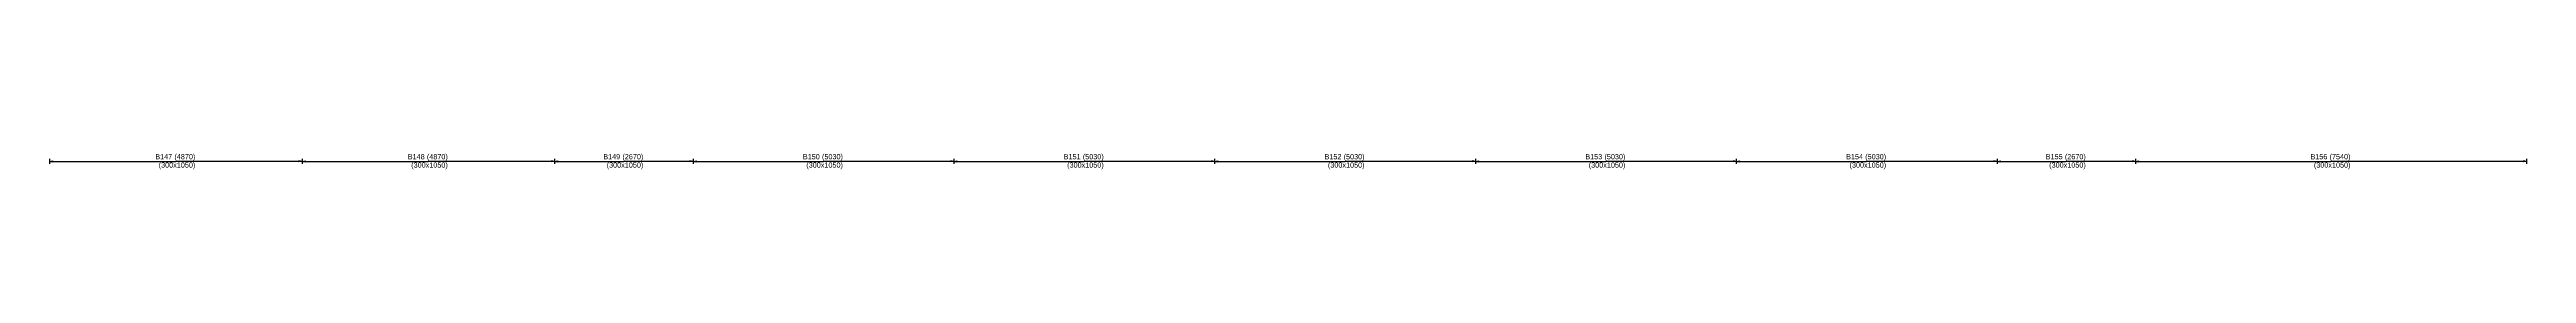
# Model space of a CAD drawing. Extents: x 0 to 98, y 3 to 248.
# Drawn here: x 40.18 to 87.95, y 244.39 to 244.69 of the extents above; entities that cross this region are included whole.
import ezdxf

# ---------------------------------------------------------------- set-up
doc = ezdxf.new("R2010")
doc.units = 0
for name, color, linetype in [('Beam_Dimensions_LS', 3, 'CONTINUOUS'), ('Beam_NameLS', 6, 'CONTINUOUS'), ('span_dim', 7, 'CONTINUOUS'), ('spanline', 7, 'CONTINUOUS')]:
    doc.layers.add(name, color=color, linetype=linetype)
doc.styles.add('STRUDS_Arial', font='ARIAL.TTF', dxfattribs={"height": 0.04})

msp = doc.modelspace()

# ---------------------------------------------------------------- linework, layer by layer
at = {"layer": 'spanline'}
for p, q in [((40.18, 244.59), (40.18, 244.49)), ((45.05, 244.59), (45.05, 244.49)), ((45.05, 244.59), (45.05, 244.49)), ((49.92, 244.59), (49.92, 244.49)), ((49.92, 244.59), (49.92, 244.49)), ((52.59, 244.59), (52.59, 244.49)), ((52.59, 244.59), (52.59, 244.49)), ((57.62, 244.59), (57.62, 244.49)), ((57.62, 244.59), (57.62, 244.49)), ((62.65, 244.59), (62.65, 244.49)), ((62.65, 244.59), (62.65, 244.49)), ((67.68, 244.59), (67.68, 244.49)), ((67.68, 244.59), (67.68, 244.49)), ((72.71, 244.59), (72.71, 244.49)), ((72.71, 244.59), (72.71, 244.49)), ((77.74, 244.59), (77.74, 244.49)), ((77.74, 244.59), (77.74, 244.49)), ((80.41, 244.59), (80.41, 244.49)), ((80.41, 244.59), (80.41, 244.49)), ((87.95, 244.59), (87.95, 244.49)), ((40.18, 244.54), (40.24, 244.55)), ((40.18, 244.54), (42.615, 244.54)), ((40.18, 244.54), (40.24, 244.53)), ((40.24, 244.55), (40.24, 244.53)), ((45.05, 244.54), (42.615, 244.54)), ((45.05, 244.54), (44.99, 244.55)), ((44.99, 244.55), (44.99, 244.53)), ((45.05, 244.54), (44.99, 244.53)), ((45.05, 244.54), (45.11, 244.55)), ((45.05, 244.54), (47.485, 244.54)), ((45.05, 244.54), (45.11, 244.53)), ((45.11, 244.55), (45.11, 244.53)), ((49.92, 244.54), (47.485, 244.54)), ((49.92, 244.54), (49.86, 244.55)), ((49.86, 244.55), (49.86, 244.53)), ((49.92, 244.54), (49.86, 244.53)), ((49.92, 244.54), (49.98, 244.55)), ((49.92, 244.54), (51.255, 244.54)), ((49.92, 244.54), (49.98, 244.53)), ((49.98, 244.55), (49.98, 244.53)), ((52.59, 244.54), (51.255, 244.54)), ((52.59, 244.54), (52.53, 244.55)), ((52.53, 244.55), (52.53, 244.53)), ((52.59, 244.54), (52.53, 244.53)), ((52.59, 244.54), (52.65, 244.55)), ((52.59, 244.54), (55.105, 244.54)), ((52.59, 244.54), (52.65, 244.53)), ((52.65, 244.55), (52.65, 244.53)), ((57.62, 244.54), (55.105, 244.54)), ((57.62, 244.54), (57.56, 244.55)), ((57.56, 244.55), (57.56, 244.53)), ((57.62, 244.54), (57.56, 244.53)), ((57.62, 244.54), (57.68, 244.55)), ((57.62, 244.54), (60.135, 244.54)), ((57.62, 244.54), (57.68, 244.53)), ((57.68, 244.55), (57.68, 244.53)), ((62.65, 244.54), (60.135, 244.54)), ((62.65, 244.54), (62.59, 244.55)), ((62.59, 244.55), (62.59, 244.53)), ((62.65, 244.54), (62.59, 244.53)), ((62.65, 244.54), (62.71, 244.55)), ((62.65, 244.54), (65.165, 244.54)), ((62.65, 244.54), (62.71, 244.53)), ((62.71, 244.55), (62.71, 244.53)), ((67.68, 244.54), (65.165, 244.54)), ((67.68, 244.54), (67.62, 244.55)), ((67.62, 244.55), (67.62, 244.53)), ((67.68, 244.54), (67.62, 244.53)), ((67.68, 244.54), (67.74, 244.55)), ((67.68, 244.54), (70.195, 244.54)), ((67.68, 244.54), (67.74, 244.53)), ((67.74, 244.55), (67.74, 244.53)), ((72.71, 244.54), (70.195, 244.54)), ((72.71, 244.54), (72.65, 244.55)), ((72.65, 244.55), (72.65, 244.53)), ((72.71, 244.54), (72.65, 244.53)), ((72.71, 244.54), (72.77, 244.55)), ((72.71, 244.54), (75.225, 244.54)), ((72.71, 244.54), (72.77, 244.53)), ((72.77, 244.55), (72.77, 244.53)), ((77.74, 244.54), (75.225, 244.54)), ((77.74, 244.54), (77.68, 244.55)), ((77.68, 244.55), (77.68, 244.53)), ((77.74, 244.54), (77.68, 244.53)), ((77.74, 244.54), (77.8, 244.55)), ((77.74, 244.54), (79.075, 244.54)), ((77.74, 244.54), (77.8, 244.53)), ((77.8, 244.55), (77.8, 244.53)), ((80.41, 244.54), (79.075, 244.54)), ((80.41, 244.54), (80.35, 244.55)), ((80.35, 244.55), (80.35, 244.53)), ((80.41, 244.54), (80.35, 244.53)), ((80.41, 244.54), (80.47, 244.55)), ((80.41, 244.54), (84.18, 244.54)), ((80.41, 244.54), (80.47, 244.53)), ((80.47, 244.55), (80.47, 244.53)), ((87.95, 244.54), (84.18, 244.54)), ((87.95, 244.54), (87.89, 244.55)), ((87.89, 244.55), (87.89, 244.53)), ((87.95, 244.54), (87.89, 244.53))]:
    msp.add_line(p, q, dxfattribs=at)
for points in [[(40.18, 244.54), (40.24, 244.55), (40.18, 244.54), (40.24, 244.53)], [(45.05, 244.54), (44.99, 244.55), (45.05, 244.54), (44.99, 244.53)], [(45.05, 244.54), (45.11, 244.55), (45.05, 244.54), (45.11, 244.53)], [(49.92, 244.54), (49.86, 244.55), (49.92, 244.54), (49.86, 244.53)], [(49.92, 244.54), (49.98, 244.55), (49.92, 244.54), (49.98, 244.53)], [(52.59, 244.54), (52.53, 244.55), (52.59, 244.54), (52.53, 244.53)], [(52.59, 244.54), (52.65, 244.55), (52.59, 244.54), (52.65, 244.53)], [(57.62, 244.54), (57.56, 244.55), (57.62, 244.54), (57.56, 244.53)], [(57.62, 244.54), (57.68, 244.55), (57.62, 244.54), (57.68, 244.53)], [(62.65, 244.54), (62.59, 244.55), (62.65, 244.54), (62.59, 244.53)], [(62.65, 244.54), (62.71, 244.55), (62.65, 244.54), (62.71, 244.53)], [(67.68, 244.54), (67.62, 244.55), (67.68, 244.54), (67.62, 244.53)], [(67.68, 244.54), (67.74, 244.55), (67.68, 244.54), (67.74, 244.53)], [(72.71, 244.54), (72.65, 244.55), (72.71, 244.54), (72.65, 244.53)], [(72.71, 244.54), (72.77, 244.55), (72.71, 244.54), (72.77, 244.53)], [(77.74, 244.54), (77.68, 244.55), (77.74, 244.54), (77.68, 244.53)], [(77.74, 244.54), (77.8, 244.55), (77.74, 244.54), (77.8, 244.53)], [(80.41, 244.54), (80.35, 244.55), (80.41, 244.54), (80.35, 244.53)], [(80.41, 244.54), (80.47, 244.55), (80.41, 244.54), (80.47, 244.53)], [(87.95, 244.54), (87.89, 244.55), (87.95, 244.54), (87.89, 244.53)]]:
    msp.add_solid(points, dxfattribs=at)

# ---------------------------------------------------------------- texts
at = {"layer": 'Beam_Dimensions_LS', "style": 'STRUDS_Arial'}
for p in [(42.285, 244.42), (47.155, 244.42), (50.925, 244.42), (54.775, 244.42), (59.805, 244.42), (64.835, 244.42), (69.865, 244.42), (74.895, 244.42), (78.745, 244.42), (83.85, 244.42)]:
    msp.add_text('(300x1050)', height=0.1, dxfattribs=at).set_placement(p)
at = {"layer": 'Beam_NameLS', "style": 'STRUDS_Arial'}
for s, p in [('B147', (42.219, 244.58)), ('B148', (47.089, 244.58)), ('B149', (50.859, 244.58)), ('B150', (54.709, 244.58)), ('B151', (59.739, 244.58)), ('B152', (64.769, 244.58)), ('B153', (69.799, 244.58)), ('B154', (74.829, 244.58)), ('B155', (78.679, 244.58)), ('B156', (83.784, 244.58))]:
    msp.add_text(s, height=0.1, dxfattribs=at).set_placement(p)
at = {"layer": 'span_dim', "style": 'STRUDS_Arial'}
for s, p in [(' (4870) ', (42.549, 244.58)), (' (4870) ', (47.419, 244.58)), (' (2670) ', (51.189, 244.58)), (' (5030) ', (55.039, 244.58)), (' (5030) ', (60.069, 244.58)), (' (5030) ', (65.099, 244.58)), (' (5030) ', (70.129, 244.58)), (' (5030) ', (75.159, 244.58)), (' (2670) ', (79.009, 244.58)), (' (7540) ', (84.114, 244.58))]:
    msp.add_text(s, height=0.1, dxfattribs=at).set_placement(p)

doc.saveas('drawing.dxf')
